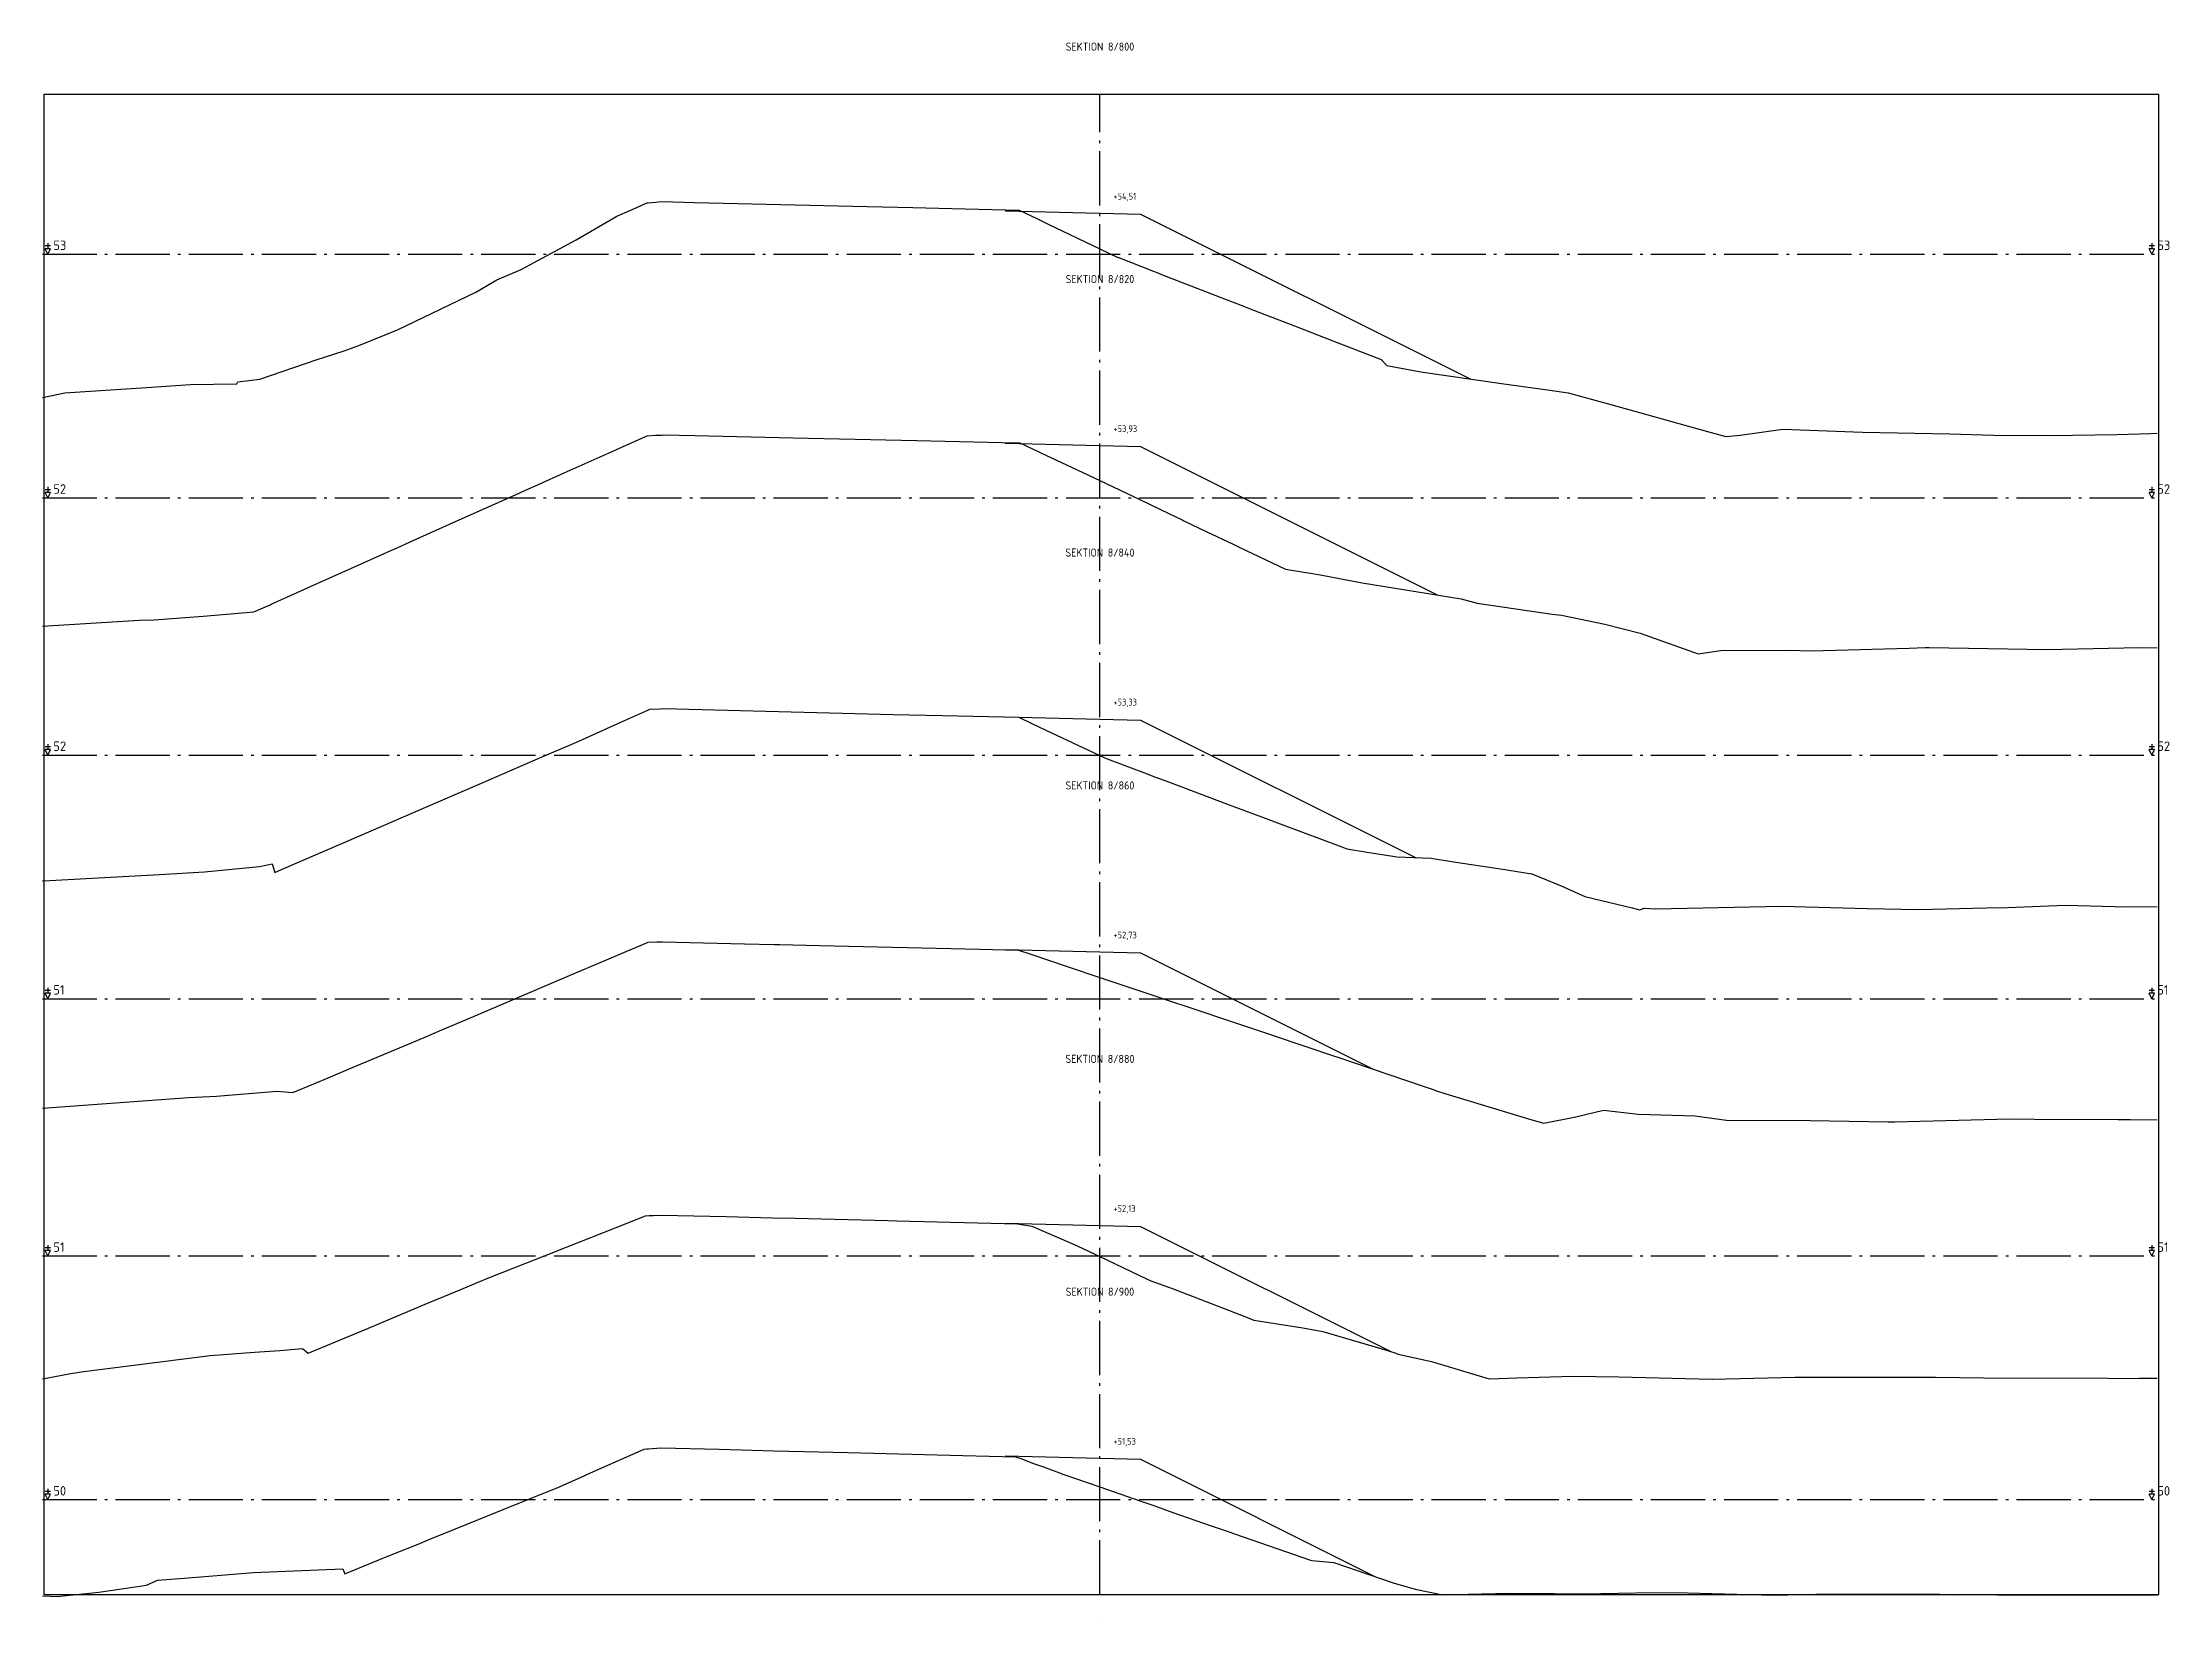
# Model space of a CAD drawing. Header units: metres. Extents: x 164066 to 165347, y 6228109 to 6230364.
# Drawn here: x 164237.7 to 164316.3, y 6229083.2 to 6229141.5 of the extents above; entities that cross this region are included whole.
import ezdxf
from ezdxf.enums import TextEntityAlignment as Align

# ---------------------------------------------------------------- set-up
doc = ezdxf.new("R2010")
doc.units = ezdxf.units.M
doc.header["$LTSCALE"] = 0.1
doc.linetypes.add('CENTRUMLINJE', pattern=[27, 20, -3, 1, -3])
for name, color, linetype in [('M-000', 7, 'Continuous'), ('M-372A', 3, 'Continuous'), ('M-374C', 6, 'Continuous'), ('M-378A', 7, 'CENTRUMLINJE'), ('M-378AT', 4, 'Continuous'), ('M-378B', 4, 'CENTRUMLINJE'), ('M-378BT', 4, 'Continuous'), ('T19202X', 4, 'Continuous')]:
    doc.layers.add(name, color=color, linetype=linetype)
doc.styles.add('ISO35', font='ISO3098', dxfattribs={"height": 3.5})
doc.styles.add('P_ISO_25', font='ISO', dxfattribs={"height": 2.5})
doc.styles.add('P_ISO_30', font='ISO', dxfattribs={"height": 3})

msp = doc.modelspace()

# ---------------------------------------------------------------- texts
at = {"layer": 'M-378AT', "style": 'ISO35'}
for s, p in [('53', (164238.114, 6229133.804)), ('53', (164315.814, 6229133.804)), ('52', (164238.114, 6229124.804)), ('52', (164315.814, 6229124.804)), ('52', (164238.114, 6229115.304)), ('52', (164315.814, 6229115.304)), ('51', (164238.114, 6229106.304)), ('51', (164315.814, 6229106.304)), ('51', (164238.114, 6229096.804)), ('51', (164315.814, 6229096.804)), ('50', (164238.114, 6229087.804)), ('50', (164315.814, 6229087.804))]:
    msp.add_text(s, height=0.35, dxfattribs=at).set_placement(p)
at = {"layer": 'M-378BT', "style": 'P_ISO_30'}
for s, p in [('SEKTION 8/800', (164276.764, 6229141.167)), ('SEKTION 8/820', (164276.764, 6229132.581)), ('SEKTION 8/840', (164276.764, 6229122.481)), ('SEKTION 8/860', (164276.764, 6229113.881)), ('SEKTION 8/880', (164276.764, 6229103.781)), ('SEKTION 8/900', (164276.764, 6229095.181))]:
    msp.add_text(s, height=0.3, dxfattribs=at).set_placement(p, align=Align.CENTER)
at = {"layer": 'M-378BT', "style": 'P_ISO_25'}
for s, p in [('+54,51', (164277.264, 6229135.667)), ('+53,93', (164277.264, 6229127.081)), ('+53,33', (164277.264, 6229116.981)), ('+52,73', (164277.264, 6229108.381)), ('+52,13', (164277.264, 6229098.281)), ('+51,53', (164277.264, 6229089.681))]:
    msp.add_text(s, height=0.25, dxfattribs=at).set_placement(p)

# ---------------------------------------------------------------- linework, layer by layer
at = {"layer": 'M-000'}
msp.add_lwpolyline([(164237.764, 6229084.154), (164315.864, 6229084.154), (164315.864, 6229139.554), (164237.764, 6229139.554), (164237.764, 6229084.154)], dxfattribs=at)
at = {"layer": 'M-372A', "color": 3, "linetype": 'Continuous'}
for points in [[(164237.714, 6229128.355), (164238.005, 6229128.417), (164238.539, 6229128.528), (164241.549, 6229128.732), (164243.174, 6229128.837), (164244.886, 6229128.863), (164244.926, 6229128.941), (164245.735, 6229129.034), (164247.816, 6229129.753), (164248.85, 6229130.084), (164249.391, 6229130.282), (164250.818, 6229130.853), (164253.718, 6229132.243), (164254.497, 6229132.7), (164255.396, 6229133.088), (164257.417, 6229134.187), (164258.926, 6229135.052), (164259.658, 6229135.38), (164260.002, 6229135.534), (164260.042, 6229135.552), (164260.081, 6229135.554), (164260.349, 6229135.574), (164260.59, 6229135.592), (164261.794, 6229135.566), (164268.168, 6229135.412), (164269.849, 6229135.372), (164271.289, 6229135.337), (164273.777, 6229135.277), (164274.453, 6229134.953), (164274.857, 6229134.76), (164276.764, 6229133.846), (164277.42, 6229133.532), (164277.42, 6229133.546), (164278.768, 6229133.009), (164278.898, 6229132.959), (164279.032, 6229132.907), (164281.431, 6229131.978), (164281.94, 6229131.78), (164282.437, 6229131.588), (164283.948, 6229131.003), (164285.359, 6229130.456), (164287.144, 6229129.765), (164287.36, 6229129.543), (164288.62, 6229129.308), (164291.507, 6229128.89), (164293.384, 6229128.635), (164294.05, 6229128.534), (164295.631, 6229128.103), (164299.205, 6229127.105), (164299.884, 6229126.917), (164300.403, 6229126.962), (164301.979, 6229127.188), (164304.923, 6229127.081), (164308.149, 6229127.014), (164309.763, 6229126.966), (164311.866, 6229126.957), (164314.32, 6229126.995), (164315.568, 6229127.029), (164315.814, 6229127.036)], [(164237.714, 6229119.915), (164241.48, 6229120.145), (164241.763, 6229120.13), (164241.836, 6229120.146), (164243.647, 6229120.283), (164245.516, 6229120.446), (164246.119, 6229120.706), (164246.182, 6229120.734), (164246.735, 6229120.982), (164247.64, 6229121.388), (164249.238, 6229122.105), (164250.553, 6229122.695), (164250.697, 6229122.76), (164251.402, 6229123.076), (164252.748, 6229123.678), (164254.762, 6229124.58), (164255.185, 6229124.769), (164255.546, 6229124.931), (164256.056, 6229125.159), (164256.979, 6229125.573), (164258.643, 6229126.318), (164259.623, 6229126.756), (164260.049, 6229126.947), (164260.357, 6229126.962), (164260.581, 6229126.973), (164260.631, 6229126.977), (164261.802, 6229126.951), (164265.435, 6229126.872), (164270.002, 6229126.77), (164273.136, 6229126.7), (164273.65, 6229126.689), (164273.808, 6229126.685), (164274.791, 6229126.222), (164275.163, 6229126.046), (164275.92, 6229125.689), (164276.363, 6229125.48), (164276.764, 6229125.289), (164278.235, 6229124.586), (164279.336, 6229124.06), (164279.752, 6229123.861), (164279.805, 6229123.836), (164279.866, 6229123.806), (164280.718, 6229123.399), (164281.657, 6229122.951), (164281.808, 6229122.879), (164281.911, 6229122.829), (164283.616, 6229122.015), (164284.372, 6229121.893), (164284.544, 6229121.865), (164284.753, 6229121.832), (164284.973, 6229121.796), (164286.443, 6229121.516), (164290.102, 6229120.922), (164290.701, 6229120.759), (164293.462, 6229120.36), (164293.815, 6229120.314), (164295.41, 6229119.99), (164296.714, 6229119.657), (164298.858, 6229118.894), (164299.7, 6229119.015), (164302.111, 6229119.022), (164303.129, 6229119.002), (164303.478, 6229119.019), (164306.648, 6229119.102), (164307.238, 6229119.12), (164307.394, 6229119.119), (164311.736, 6229119.049), (164312.316, 6229119.067), (164315.145, 6229119.125), (164315.814, 6229119.111)], [(164237.714, 6229110.507), (164237.755, 6229110.51), (164242.034, 6229110.742), (164243.693, 6229110.84), (164245.732, 6229111.036), (164246.19, 6229111.135), (164246.288, 6229110.817), (164246.534, 6229110.923), (164249.476, 6229112.193), (164251.044, 6229112.87), (164252.329, 6229113.425), (164253.923, 6229114.113), (164256.193, 6229115.094), (164257.239, 6229115.545), (164257.518, 6229115.666), (164259.074, 6229116.364), (164260.074, 6229116.813), (164260.144, 6229116.845), (164260.54, 6229116.861), (164260.663, 6229116.867), (164269.127, 6229116.656), (164270.954, 6229116.61), (164271.513, 6229116.598), (164273.213, 6229116.56), (164273.773, 6229116.547), (164273.868, 6229116.502), (164274.561, 6229116.176), (164276.764, 6229115.137), (164277.034, 6229115.01), (164278.41, 6229114.494), (164278.815, 6229114.342), (164279.295, 6229114.161), (164281.442, 6229113.356), (164282.763, 6229112.86), (164283.523, 6229112.575), (164285.694, 6229111.761), (164285.878, 6229111.692), (164286.634, 6229111.57), (164287.577, 6229111.419), (164287.733, 6229111.394), (164288.996, 6229111.344), (164289.753, 6229111.224), (164291.558, 6229110.945), (164292.714, 6229110.761), (164293.798, 6229110.328), (164294.67, 6229109.931), (164296.416, 6229109.506), (164296.702, 6229109.438), (164296.867, 6229109.498), (164297.276, 6229109.47), (164301.942, 6229109.57), (164305.101, 6229109.486), (164307.008, 6229109.454), (164309.501, 6229109.505), (164310.284, 6229109.522), (164312.423, 6229109.612), (164313.338, 6229109.589), (164314.677, 6229109.546), (164315.802, 6229109.565), (164315.814, 6229109.565)], [(164237.714, 6229102.108), (164238.212, 6229102.153), (164243.108, 6229102.499), (164244.142, 6229102.557), (164246.365, 6229102.733), (164246.96, 6229102.687), (164247.734, 6229103.012), (164248.261, 6229103.233), (164249.19, 6229103.622), (164251.345, 6229104.526), (164251.896, 6229104.757), (164252.463, 6229104.998), (164253.78, 6229105.559), (164253.803, 6229105.57), (164257.349, 6229107.081), (164257.906, 6229107.318), (164259.349, 6229107.933), (164259.65, 6229108.061), (164260.075, 6229108.242), (164260.399, 6229108.251), (164260.448, 6229108.253), (164260.612, 6229108.26), (164263.639, 6229108.185), (164264.738, 6229108.157), (164264.925, 6229108.153), (164266.426, 6229108.117), (164272.325, 6229107.978), (164273.762, 6229107.944), (164274.213, 6229107.793), (164275.595, 6229107.33), (164276.764, 6229106.939), (164278.493, 6229106.359), (164279.591, 6229105.992), (164279.824, 6229105.913), (164281.92, 6229105.211), (164282.948, 6229104.867), (164283.058, 6229104.83), (164283.161, 6229104.795), (164285.468, 6229104.022), (164285.507, 6229104.009), (164286.814, 6229103.565), (164288.668, 6229102.935), (164289.039, 6229102.809), (164289.197, 6229102.756), (164289.504, 6229102.651), (164292.715, 6229101.68), (164293.152, 6229101.554), (164294.34, 6229101.795), (164295.358, 6229102.037), (164296.642, 6229101.892), (164298.735, 6229101.824), (164299.905, 6229101.668), (164302.996, 6229101.652), (164305.873, 6229101.603), (164306.007, 6229101.602), (164306.115, 6229101.603), (164310.35, 6229101.715), (164311.281, 6229101.704), (164314.368, 6229101.698), (164314.602, 6229101.692), (164314.816, 6229101.696), (164315.814, 6229101.686)], [(164237.714, 6229092.113), (164238.817, 6229092.326), (164238.93, 6229092.342), (164239.143, 6229092.369), (164243.905, 6229092.976), (164245.539, 6229093.097), (164246.481, 6229093.165), (164247.313, 6229093.236), (164247.53, 6229093.058), (164249.751, 6229093.99), (164250.568, 6229094.332), (164251.849, 6229094.869), (164253.157, 6229095.418), (164253.805, 6229095.689), (164254.161, 6229095.83), (164255.222, 6229096.249), (164256.53, 6229096.767), (164256.54, 6229096.771), (164256.546, 6229096.773), (164256.56, 6229096.778), (164258.893, 6229097.701), (164259.985, 6229098.133), (164260.12, 6229098.142), (164260.271, 6229098.152), (164260.575, 6229098.16), (164262.963, 6229098.104), (164264.672, 6229098.064), (164265.505, 6229098.045), (164268.933, 6229097.964), (164269.276, 6229097.956), (164273.717, 6229097.845), (164274.25, 6229097.752), (164275.7, 6229097.131), (164275.949, 6229097.016), (164276.764, 6229096.628), (164278.478, 6229095.811), (164278.641, 6229095.74), (164279.471, 6229095.438), (164282.05, 6229094.438), (164282.445, 6229094.277), (164284.263, 6229093.995), (164284.992, 6229093.857), (164287.379, 6229093.166), (164287.694, 6229093.057), (164287.774, 6229093.029), (164289.003, 6229092.754), (164291.137, 6229092.11), (164292.159, 6229092.157), (164294.223, 6229092.216), (164295.925, 6229092.191), (164299.371, 6229092.103), (164299.383, 6229092.103), (164302.434, 6229092.174), (164304.631, 6229092.178), (164307.624, 6229092.178), (164309.39, 6229092.148), (164314, 6229092.133), (164314.526, 6229092.128), (164315.149, 6229092.133), (164315.814, 6229092.139)], [(164237.714, 6229084.098), (164238.254, 6229084.075), (164239.792, 6229084.23), (164241.553, 6229084.497), (164241.961, 6229084.675), (164242.94, 6229084.754), (164243.705, 6229084.817), (164245.5, 6229084.958), (164248.801, 6229085.1), (164248.879, 6229084.916), (164250.139, 6229085.426), (164250.718, 6229085.661), (164251.584, 6229086.012), (164252.022, 6229086.189), (164252.906, 6229086.547), (164254.729, 6229087.285), (164256.744, 6229088.102), (164257.584, 6229088.476), (164257.764, 6229088.556), (164257.842, 6229088.591), (164259.932, 6229089.523), (164260.037, 6229089.532), (164260.091, 6229089.535), (164260.542, 6229089.566), (164262.701, 6229089.512), (164264.739, 6229089.461), (164267.452, 6229089.394), (164271.695, 6229089.288), (164273.647, 6229089.239), (164273.837, 6229089.169), (164274.316, 6229088.993), (164274.675, 6229088.86), (164275.274, 6229088.639), (164275.431, 6229088.584), (164276.764, 6229088.121), (164278.28, 6229087.594), (164278.713, 6229087.444), (164279.462, 6229087.183), (164280.877, 6229086.691), (164281.46, 6229086.489), (164281.731, 6229086.394), (164284.544, 6229085.416), (164284.594, 6229085.399), (164285.398, 6229085.337), (164287.598, 6229084.578), (164288.4, 6229084.344), (164289.433, 6229084.133), (164290.373, 6229084.165), (164291.868, 6229084.198), (164293.555, 6229084.184), (164294.611, 6229084.179), (164297.199, 6229084.222), (164298.466, 6229084.213), (164301.657, 6229084.129), (164303.718, 6229084.172), (164307.764, 6229084.159), (164308.396, 6229084.14), (164308.975, 6229084.15), (164309.902, 6229084.143), (164314.384, 6229084.139), (164315.814, 6229084.129)]]:
    msp.add_lwpolyline(points, dxfattribs=at)
at = {"layer": 'M-374C', "color": 6, "linetype": 'Continuous'}
for points in [[(164273.264, 6229135.255), (164276.764, 6229135.167), (164277.764, 6229135.142), (164278.264, 6229135.13), (164290.431, 6229129.046)], [(164273.264, 6229126.669), (164276.764, 6229126.581), (164277.764, 6229126.556), (164278.264, 6229126.544), (164289.221, 6229121.065)], [(164273.264, 6229116.569), (164276.764, 6229116.481), (164277.764, 6229116.456), (164278.264, 6229116.444), (164288.417, 6229111.367)], [(164273.264, 6229107.969), (164276.764, 6229107.881), (164277.764, 6229107.856), (164278.264, 6229107.844), (164286.835, 6229103.558)], [(164273.264, 6229097.869), (164276.764, 6229097.781), (164277.764, 6229097.756), (164278.264, 6229097.744), (164287.507, 6229093.122)], [(164273.264, 6229089.269), (164276.764, 6229089.181), (164277.764, 6229089.156), (164278.264, 6229089.144), (164286.942, 6229084.805)]]:
    msp.add_lwpolyline(points, dxfattribs=at)
at = {"layer": 'M-378A'}
for p, q in [((164237.714, 6229133.654), (164315.814, 6229133.654)), ((164237.714, 6229124.654), (164315.814, 6229124.654)), ((164237.714, 6229115.154), (164315.814, 6229115.154)), ((164237.714, 6229106.154), (164315.814, 6229106.154)), ((164237.714, 6229096.654), (164315.814, 6229096.654)), ((164237.714, 6229087.654), (164315.814, 6229087.654))]:
    msp.add_line(p, q, dxfattribs=at)
at = {"layer": 'M-378AT'}
for p, q in [((164238.014, 6229133.954), (164237.814, 6229133.954)), ((164237.914, 6229133.654), (164237.814, 6229133.854)), ((164238.014, 6229133.854), (164237.814, 6229133.854)), ((164237.914, 6229134.054), (164237.914, 6229133.854)), ((164237.914, 6229133.654), (164238.014, 6229133.854)), ((164315.714, 6229133.954), (164315.514, 6229133.954)), ((164315.614, 6229133.654), (164315.514, 6229133.854)), ((164315.714, 6229133.854), (164315.514, 6229133.854)), ((164315.614, 6229134.054), (164315.614, 6229133.854)), ((164315.614, 6229133.654), (164315.714, 6229133.854)), ((164238.014, 6229124.954), (164237.814, 6229124.954)), ((164237.914, 6229125.054), (164237.914, 6229124.854)), ((164315.714, 6229124.954), (164315.514, 6229124.954)), ((164315.614, 6229125.054), (164315.614, 6229124.854)), ((164237.914, 6229124.654), (164237.814, 6229124.854)), ((164238.014, 6229124.854), (164237.814, 6229124.854)), ((164237.914, 6229124.654), (164238.014, 6229124.854)), ((164315.614, 6229124.654), (164315.514, 6229124.854)), ((164315.714, 6229124.854), (164315.514, 6229124.854)), ((164315.614, 6229124.654), (164315.714, 6229124.854)), ((164237.914, 6229115.554), (164237.914, 6229115.354)), ((164315.614, 6229115.554), (164315.614, 6229115.354)), ((164238.014, 6229115.454), (164237.814, 6229115.454)), ((164237.914, 6229115.154), (164237.814, 6229115.354)), ((164238.014, 6229115.354), (164237.814, 6229115.354)), ((164237.914, 6229115.154), (164238.014, 6229115.354)), ((164315.714, 6229115.454), (164315.514, 6229115.454)), ((164315.614, 6229115.154), (164315.514, 6229115.354)), ((164315.714, 6229115.354), (164315.514, 6229115.354)), ((164315.614, 6229115.154), (164315.714, 6229115.354)), ((164238.014, 6229106.454), (164237.814, 6229106.454)), ((164237.914, 6229106.154), (164237.814, 6229106.354)), ((164238.014, 6229106.354), (164237.814, 6229106.354)), ((164237.914, 6229106.554), (164237.914, 6229106.354)), ((164237.914, 6229106.154), (164238.014, 6229106.354)), ((164315.714, 6229106.454), (164315.514, 6229106.454)), ((164315.614, 6229106.154), (164315.514, 6229106.354)), ((164315.714, 6229106.354), (164315.514, 6229106.354)), ((164315.614, 6229106.554), (164315.614, 6229106.354)), ((164315.614, 6229106.154), (164315.714, 6229106.354)), ((164238.014, 6229096.954), (164237.814, 6229096.954)), ((164237.914, 6229096.654), (164237.814, 6229096.854)), ((164238.014, 6229096.854), (164237.814, 6229096.854)), ((164237.914, 6229097.054), (164237.914, 6229096.854)), ((164237.914, 6229096.654), (164238.014, 6229096.854)), ((164315.714, 6229096.954), (164315.514, 6229096.954)), ((164315.614, 6229096.654), (164315.514, 6229096.854)), ((164315.714, 6229096.854), (164315.514, 6229096.854)), ((164315.614, 6229097.054), (164315.614, 6229096.854)), ((164315.614, 6229096.654), (164315.714, 6229096.854)), ((164237.914, 6229088.054), (164237.914, 6229087.854)), ((164315.614, 6229088.054), (164315.614, 6229087.854)), ((164238.014, 6229087.954), (164237.814, 6229087.954)), ((164237.914, 6229087.654), (164237.814, 6229087.854)), ((164238.014, 6229087.854), (164237.814, 6229087.854)), ((164237.914, 6229087.654), (164238.014, 6229087.854)), ((164315.714, 6229087.954), (164315.514, 6229087.954)), ((164315.614, 6229087.654), (164315.514, 6229087.854)), ((164315.714, 6229087.854), (164315.514, 6229087.854)), ((164315.614, 6229087.654), (164315.714, 6229087.854))]:
    msp.add_line(p, q, dxfattribs=at)
at = {"layer": 'M-378B', "linetype": 'CENTRUMLINJE'}
msp.add_line((164276.764, 6229084.154), (164276.764, 6229139.554), dxfattribs=at)
at = {"layer": 'T19202X'}
for centre in [(164276.764, 6229126.154), (164276.764, 6229118.154), (164276.764, 6229108.654), (164276.764, 6229100.654), (164276.764, 6229091.154), (164276.764, 6229083.154)]:
    msp.add_circle(centre, 0.001, dxfattribs=at)

msp.set_redraw_order([(e.dxf.handle, doc.entitydb.next_handle()) for e in msp.query("TEXT MTEXT ATTDEF DIMENSION ARC_DIMENSION")])  # texts and dimensions are drawn at this point

doc.saveas('drawing.dxf')
